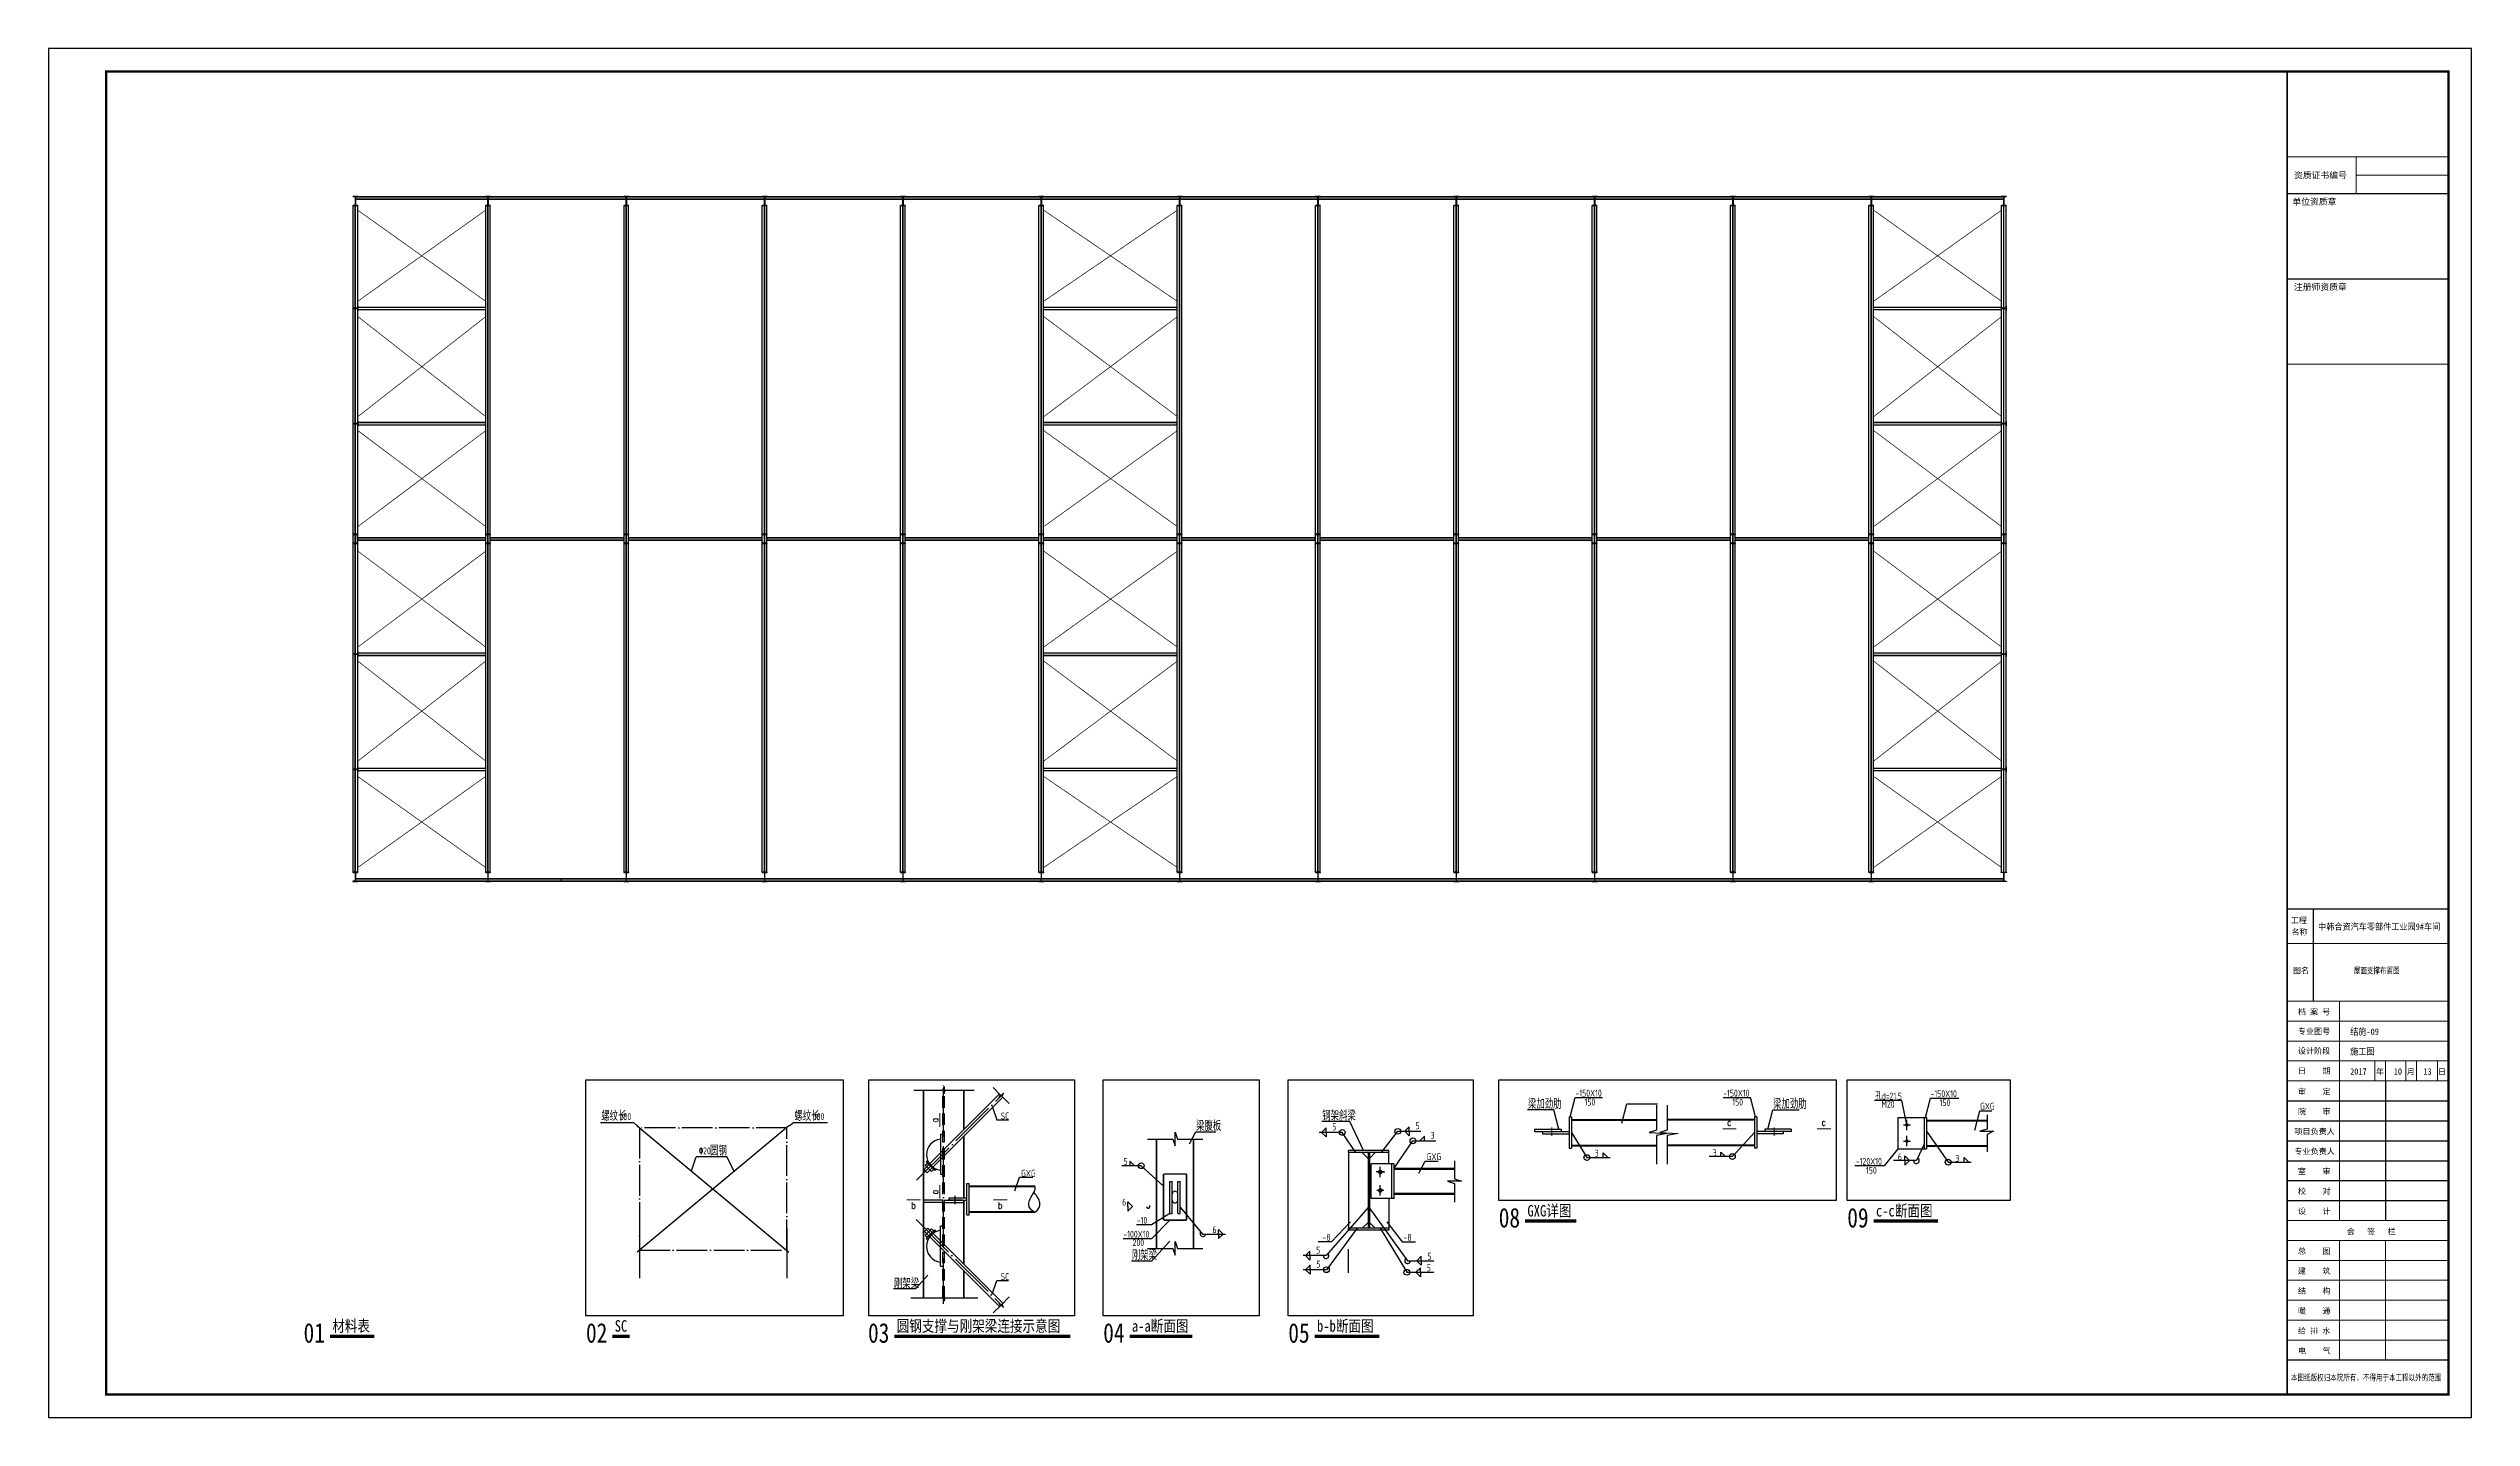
# Model space of a CAD drawing. Extents: x 3335981 to 3441081, y -1122115 to -866695.
# Drawn here: x 3335981 to 3441081, y -1003315 to -943915 of the extents above; entities that cross this region are included whole.
import ezdxf
from ezdxf.lldxf.tags import DXFTag

# ---------------------------------------------------------------- set-up
doc = ezdxf.new("R2010")
doc.units = 0
doc.header["$LTSCALE"] = 1000
doc.header["$MEASUREMENT"] = 0
for name, pattern in [('2', [3800, 3000, -300, 200, -300]), ('3', [500, 300, -200]), ('DASHED', [0.75, 0.5, -0.25]), ('DOTE', [2.42, 2, -0.2, 0.02, -0.2])]:
    doc.linetypes.add(name, pattern=pattern)
doc.layers.get('0').update_dxf_attribs({"color": 2})
for name, color, linetype in [('AXIS', 3, 'Continuous'), ('DIM_LEAD', 3, 'Continuous'), ('DIM_SYMB', 3, 'Continuous'), ('E_WINDOW', 4, 'Continuous'), ('PUB_DIM', 3, 'Continuous'), ('PUB_TEXT', 7, 'Continuous'), ('PUB_TITLE', 4, 'Continuous'), ('中文', 2, 'Continuous'), ('剖断线', 253, 'Continuous'), ('图名下划线', 7, 'Continuous'), ('尺寸线及数字', 253, 'Continuous'), ('层0', 7, 'Continuous'), ('层10', 253, 'Continuous'), ('层1003', 253, 'Continuous'), ('层1004', 253, 'Continuous'), ('层1005', 253, 'Continuous'), ('层1006', 253, 'Continuous'), ('层180', 2, 'Continuous'), ('折断线', 7, 'Continuous'), ('轴线__点划线', 253, '2'), ('钢筋标注', 253, 'Continuous'), ('附图框', 251, 'Continuous')]:
    doc.layers.add(name, color=color, linetype=linetype)
doc.layers.add('图签', color=130, linetype='Continuous', lineweight=20)
doc.styles.add('BIANHAO', font='SIMHEI.TTF', dxfattribs={"width": 0.8})
doc.styles.add('GBSTYLE', font='SIMPLEX.shx', dxfattribs={"width": 0.7, "bigfont": 'HZTXT.shx'})
doc.styles.add('TSSD', font='tssdeng.shx', dxfattribs={"width": 0.7, "height": 300, "bigfont": 'tssdchn.shx'})
doc.styles.add('TUMING', font='SimSun.ttf', dxfattribs={"width": 0.8, "height": 500})
doc.styles.add('图签字', font='SimSun.ttf', dxfattribs={"height": 250})
tags = doc.linetypes.add('DASH', pattern=[0.35, 0.25, -0.1]).pattern_tags.tags
tags[6:7] = [DXFTag(74, 4), DXFTag(75, 0), DXFTag(340, '0'), DXFTag(46, 1.0), DXFTag(50, 0.0), DXFTag(44, 0.0), DXFTag(45, 0.0)]
tags[4:5] = [DXFTag(74, 4), DXFTag(75, 0), DXFTag(340, '0'), DXFTag(46, 1.0), DXFTag(50, 0.0), DXFTag(44, 0.0), DXFTag(45, 0.0)]

msp = doc.modelspace()

# ---------------------------------------------------------------- texts
at = {"color": 1, "linetype": 'Continuous', "style": '图签字', "width": 0.75}
msp.add_text('屋面支撑布置图', height=270, dxfattribs=at).set_placement((3435974, -984055))
at = {"layer": 'DIM_SYMB', "color": 7, "style": 'TUMING', "width": 0.8}
for s, height, p in [('GXG详图', 499.7, (3400131, -994593)), ('c-c断面图', 499.7, (3415249, -994593)), ('材料表', 499.7, (3348290, -999590)), ('SC', 499.7, (3360542, -999590)), ('圆钢支撑与刚架梁连接示意图', 499.87, (3372775, -999591)), ('a-a断面图', 499.9, (3382976, -999591)), ('b-b断面图', 499.9, (3391004, -999591))]:
    msp.add_text(s, height=height, dxfattribs=at).set_placement(p)
at = {"layer": 'PUB_DIM', "color": 1, "linetype": 'ByBlock', "style": '图签字', "width": 0.9}
msp.add_text('结施-09', height=280, dxfattribs=at).set_placement((3435818, -986712))
at = {"layer": 'PUB_TEXT', "style": 'BIANHAO', "width": 0.8}
for s, height, p in [('08', 849.4, (3398887, -995070)), ('09', 849.4, (3414004, -995070)), ('01', 849.4, (3347046, -1000067)), ('02', 849.4, (3359297, -1000067)), ('03', 849.8, (3371530, -1000068)), ('04', 849.8, (3381731, -1000068)), ('05', 849.8, (3389759, -1000068))]:
    msp.add_text(s, height=height, dxfattribs=at).set_placement(p)

# ---------------------------------------------------------------- blocks, each defined once
blk = doc.blocks.new('tq')
at = {"color": 4}
for p, q in [((3435159, -1158678), (3435159, -1162678)), ((3438297, -1166138), (3438297, -1172193)), ((3434022, -1167003), (3441022, -1167003)), ((3434022, -1167868), (3441022, -1167868)), ((3434022, -1168733), (3441022, -1168733)), ((3434022, -1169598), (3441022, -1169598)), ((3434022, -1170463), (3441022, -1170463)), ((3434022, -1171328), (3441022, -1171328))]:
    blk.add_line(p, q, dxfattribs=at)
at = {"color": 4, "const_width": 50}
blk.add_lwpolyline([(3441022, -1131344), (3434022, -1131344)], dxfattribs=at)
at = {"layer": '图签', "color": 4}
for p, q in [((3437020, -1126044), (3437020, -1127644)), ((3441022, -1126844), (3437020, -1126844)), ((3434022, -1163543), (3441022, -1163543)), ((3441022, -1164408), (3434022, -1164408)), ((3434022, -1165273), (3441022, -1165273)), ((3435791, -1165273), (3440546, -1165273)), ((3436291, -1166138), (3436291, -1165273)), ((3437831, -1165273), (3437831, -1166138)), ((3438297, -1165273), (3438297, -1166138)), ((3439176, -1165273), (3439176, -1166138)), ((3439642, -1165273), (3439642, -1166138)), ((3440546, -1165273), (3440546, -1166138)), ((3440546, -1165273), (3440546, -1166138)), ((3436291, -1172193), (3436291, -1166138)), ((3440546, -1166138), (3437949, -1166138)), ((3438297, -1166138), (3438297, -1172193)), ((3434022, -1172193), (3441022, -1172193)), ((3437949, -1172193), (3435791, -1172193)), ((3434022, -1173058), (3441022, -1173058)), ((3434022, -1173923), (3441022, -1173923)), ((3436291, -1178248), (3436291, -1173058)), ((3436291, -1173058), (3437949, -1173058)), ((3438297, -1173058), (3438297, -1178248)), ((3438297, -1173058), (3438297, -1178248)), ((3434022, -1174788), (3441022, -1174788)), ((3434022, -1175653), (3441022, -1175653)), ((3434022, -1176518), (3441022, -1176518)), ((3434022, -1177383), (3441022, -1177383)), ((3437949, -1178248), (3436291, -1178248))]:
    blk.add_line(p, q, dxfattribs=at)
at = {"layer": '图签'}
blk.add_line((3436291, -1166138), (3436291, -1162678), dxfattribs=at)
at = {"layer": '图签', "color": 4, "const_width": 80}
blk.add_lwpolyline([(3434022, -1122343), (3441022, -1122343), (3441022, -1179743), (3434022, -1179743), (3434022, -1122343)], close=True, dxfattribs=at)
at = {"layer": '图签', "color": 4, "const_width": 50}
for points in [[(3441022, -1126044), (3434022, -1126044)], [(3441022, -1127644), (3434022, -1127644)], [(3441022, -1135044), (3434022, -1135044)], [(3441022, -1158678), (3434022, -1158678)], [(3441022, -1160178), (3434022, -1160178)], [(3441022, -1162678), (3434022, -1162678)], [(3441022, -1166138), (3434022, -1166138)], [(3434022, -1172193), (3441022, -1172193)], [(3434022, -1172193), (3441022, -1172193)], [(3434022, -1178248), (3441022, -1178248)]]:
    blk.add_lwpolyline(points, dxfattribs=at)
at = {"linetype": 'Continuous', "style": '图签字'}
for s, height, p in [('资质证书编号', 273.4, (3434320, -1126984)), ('单位资质章', 273.4, (3434252, -1128128)), ('注册师资质章', 273.4, (3434318, -1131828)), ('工程', 250, (3434182, -1159295)), ('名称', 250, (3434214, -1159801)), ('图名', 250, (3434276, -1161467)), ('档 案 号', 250, (3434491, -1163264)), ('专业图号', 250, (3434491, -1164112)), ('设计阶段', 250, (3434491, -1164963)), ('日    期', 250, (3434491, -1165828)), ('审    定', 250, (3434491, -1166724)), ('年', 250, (3437877, -1165859)), ('月', 250, (3439217, -1165859)), ('日', 250, (3440567, -1165859)), ('院    审', 250, (3434491, -1167589)), ('项目负责人', 250, (3434340, -1168454)), ('专业负责人', 250, (3434340, -1169319)), ('校    对', 250, (3434491, -1171049)), ('室    审', 250, (3434491, -1170184)), ('设    计', 250, (3434491, -1171914)), ('会   签   栏', 250, (3436609, -1172795)), ('总    图', 250, (3434491, -1173644)), ('建    筑', 250, (3434491, -1174509)), ('结    构', 250, (3434491, -1175374)), ('暖    通', 250, (3434491, -1176239)), ('给 排 水', 250, (3434491, -1177104)), ('电    气', 250, (3434493, -1177969))]:
    blk.add_text(s, height=height, dxfattribs=at).set_placement(p)
at = {"color": 1, "linetype": 'Continuous', "style": '图签字', "width": 0.75}
blk.add_text('本图纸版权归本院所有，不得用于本工程以外的范围', height=270, dxfattribs=at).set_placement((3434190, -1179142))
at = {"layer": 'PUB_DIM', "color": 3, "linetype": 'ByBlock', "style": '图签字', "width": 0.9}
for s, p in [('中韩合资汽车零部件工业园9#车间', (3435366, -1159584)), ('施工图', (3436756, -1164998))]:
    blk.add_text(s, height=280, dxfattribs=at).set_placement(p)
at = {"layer": 'PUB_DIM', "color": 1, "linetype": 'ByBlock', "style": '图签字', "width": 0.9}
for s, p in [('2017', (3436756, -1165871)), ('10', (3438648, -1165871)), ('13', (3439932, -1165871))]:
    blk.add_text(s, height=280, dxfattribs=at).set_placement(p)
blk = doc.blocks.new('SC节点1')
for p, q in [((1237, 8612), (1438, 8018)), ((1438, 8018), (1942, 8018)), ((2211, 4935), (2412, 5530)), ((2412, 5530), (2989, 5530)), ((-1556, 1278), (-2089, 683)), ((-2089, 683), (-3045, 683)), ((1237, 452), (1438, 1046)), ((1438, 1046), (1935, 1046))]:
    blk.add_line(p, q)
at = {"layer": '剖断线', "const_width": 45}
for points in [[(-1034, 8314), (-1034, 7714)], [(-1034, 8314), (-1034, 7714)], [(-2474, 4555), (-1874, 4555)], [(-2474, 4555), (-1874, 4555)], [(-1034, 5194), (-1034, 4594)], [(-1034, 5194), (-1034, 4594)], [(1287, 4555), (1887, 4555)], [(1287, 4555), (1887, 4555)]]:
    blk.add_lwpolyline(points, dxfattribs=at)
at = {"layer": '图名下划线', "const_width": 70}
for points in [[(-1750, 4435), (-1750, 9314)], [(-1750, 4435), (-1750, 9314)], [(0, 7591), (0, 9314)], [(0, 7591), (0, 9314)], [(0, 4635), (0, 7308)], [(0, 4635), (0, 7308)], [(-1750, 297), (-1750, 4535)], [(-1750, 297), (-1750, 4535)], [(0, 1761), (0, 4535)], [(0, 1761), (0, 4535)], [(0, 297), (0, 1478)], [(0, 297), (0, 1478)]]:
    blk.add_lwpolyline(points, dxfattribs=at)
at = {"layer": '尺寸线及数字'}
blk.add_line((-56, 4535), (-614, 4535), dxfattribs=at)
blk.add_line((-56, 4535), (-614, 4535), dxfattribs=at)
at = {"layer": '层0', "color": 7}
for p, q in [((-1016, 7394), (-1016, 5659)), ((-1016, 7394), (-1016, 5659)), ((-1016, 7394), (-915, 7393)), ((-1016, 7394), (-1016, 5659)), ((-1016, 7394), (-1016, 5659)), ((-1016, 7394), (-915, 7393)), ((-1725, 5866), (-1602, 5989)), ((-1725, 5866), (-1602, 5989)), ((-1584, 5724), (-1725, 5866)), ((-1584, 5724), (-1725, 5866)), ((-1669, 6056), (-1580, 6146)), ((-1669, 6056), (-1580, 6146)), ((-1394, 5781), (-1669, 6056)), ((-1394, 5781), (-1669, 6056)), ((-1594, 6233), (-1630, 6197)), ((-1594, 6233), (-1630, 6197)), ((-1256, 5817), (-1630, 6197)), ((-1256, 5817), (-1630, 6197)), ((-1223, 5849), (-1594, 6233)), ((-1223, 5849), (-1594, 6233)), ((-1584, 5724), (-1461, 5848)), ((-1584, 5724), (-1461, 5848)), ((-1394, 5781), (-1307, 5868)), ((-1394, 5781), (-1307, 5868)), ((-1256, 5817), (-1223, 5849)), ((-1256, 5817), (-1223, 5849)), ((-1016, 5659), (-915, 5659)), ((-1016, 5659), (-915, 5659)), ((131, 5265), (231, 5265)), ((131, 3905), (131, 5265)), ((131, 5265), (231, 5265)), ((131, 3905), (131, 5265)), ((231, 3905), (231, 5265)), ((231, 3905), (231, 5265)), ((-915, 4535), (-1750, 4535)), ((-915, 4535), (-1750, 4535)), ((-915, 4435), (-1750, 4435)), ((-915, 4435), (-1750, 4435)), ((-915, 4435), (-1584, 4435)), ((-915, 4435), (-1584, 4435)), ((-915, 4435), (-915, 4535)), ((-915, 4435), (-915, 4535)), ((-835, 4535), (131, 4535)), ((-835, 4535), (131, 4535)), ((-835, 4435), (0, 4435)), ((-835, 4435), (0, 4435)), ((-627, 4535), (-627, 4635)), ((-627, 4635), (131, 4635)), ((-627, 4535), (-627, 4635)), ((-627, 4635), (131, 4635)), ((231, 5155), (3088, 5155)), ((231, 5155), (3088, 5155)), ((-1699, 3177), (-1558, 3319)), ((-1699, 3177), (-1558, 3319)), ((-1699, 3177), (-1602, 3080)), ((-1699, 3177), (-1602, 3080)), ((-1394, 3288), (-1669, 3013)), ((-1394, 3288), (-1669, 3013)), ((-1256, 3253), (-1630, 2873)), ((-1256, 3253), (-1630, 2873)), ((-1256, 3253), (-1630, 2873)), ((-1256, 3253), (-1630, 2873)), ((-1223, 3220), (-1594, 2836)), ((-1223, 3220), (-1594, 2836)), ((-1558, 3319), (-1461, 3222)), ((-1558, 3319), (-1461, 3222)), ((-1394, 3288), (-1307, 3201)), ((-1394, 3288), (-1307, 3201)), ((-1256, 3253), (-1223, 3220)), ((-1256, 3253), (-1223, 3220)), ((-1016, 1676), (-1016, 3427)), ((-1016, 3427), (-915, 3427)), ((-1016, 1676), (-1016, 3427)), ((-1016, 3427), (-915, 3427)), ((131, 3905), (231, 3905)), ((131, 3905), (231, 3905)), ((231, 4015), (3088, 4015)), ((231, 4015), (3088, 4015)), ((-1669, 3013), (-1580, 2923)), ((-1669, 3013), (-1580, 2923)), ((-1594, 2836), (-1630, 2873)), ((-1594, 2836), (-1630, 2873)), ((-835, 2596), (1696, 65)), ((-835, 2596), (1696, 65)), ((-835, 2313), (1554, -76)), ((-835, 2313), (1554, -76)), ((-1016, 1676), (-915, 1676)), ((-1016, 1676), (-915, 1676))]:
    blk.add_line(p, q, dxfattribs=at)
at = {"layer": '层0', "color": 7, "const_width": 45}
blk.add_lwpolyline([(-381, 4355), (-381, 4725)], dxfattribs=at)
blk.add_lwpolyline([(-381, 4355), (-381, 4725)], dxfattribs=at)
at = {"layer": '层0', "color": 7}
blk.add_lwpolyline([(3088, 4015), (3027, 4045), (2974, 4078), (2928, 4115), (2890, 4155), (2861, 4198), (2839, 4244), (2825, 4294), (2819, 4346), (2821, 4402), (2831, 4461), (2849, 4523), (2874, 4589), (2908, 4657), (2949, 4729), (2999, 4804), (3045, 4863), (3077, 4936), (3095, 5022), (3099, 5090), (3088, 5155)], dxfattribs=at)
blk.add_lwpolyline([(3088, 4015), (3027, 4045), (2974, 4078), (2928, 4115), (2890, 4155), (2861, 4198), (2839, 4244), (2825, 4294), (2819, 4346), (2821, 4402), (2831, 4461), (2849, 4523), (2874, 4589), (2908, 4657), (2949, 4729), (2999, 4804), (3045, 4863), (3077, 4936), (3095, 5022), (3099, 5090), (3088, 5155)], dxfattribs=at)
at = {"layer": '层0'}
for centre, radius, start, end in [((-943, 6511), 673, 96.26526, 263.74186), ((-943, 6511), 673, 96.26532, 263.7418), ((-915, 2534), 700, 98.27631, 261.71854), ((-915, 2534), 700, 98.28125, 261.71876)]:
    blk.add_arc(centre, radius, start, end, dxfattribs=at)
at = {"layer": '层1003'}
for p, q in [((-835, 6756), (1553, 9144)), ((-835, 6756), (1553, 9144)), ((-835, 6473), (1694, 9002)), ((-835, 6473), (1694, 9002))]:
    blk.add_line(p, q, dxfattribs=at)
at = {"layer": '层1004', "linetype": 'DASHED'}
for p, q in [((-915, 297), (-915, 9314)), ((-835, 297), (-835, 9314))]:
    blk.add_line(p, q, dxfattribs=at)
at = {"layer": '层1004', "color": 7}
for p, q in [((-1602, 5989), (-835, 6756)), ((-1602, 5989), (-835, 6756)), ((-1461, 5848), (-835, 6473)), ((-1461, 5848), (-835, 6473)), ((3045, 4863), (3045, 4863)), ((3045, 4863), (3045, 4863)), ((-1461, 3222), (-835, 2596)), ((-1461, 3222), (-835, 2596)), ((-1602, 3080), (-815, 2293)), ((-1602, 3080), (-815, 2293))]:
    blk.add_line(p, q, dxfattribs=at)
at = {"layer": '层1004', "linetype": 'DASH'}
for p, q in [((231, 5125), (3088, 5125)), ((231, 4045), (3033, 4045))]:
    blk.add_line(p, q, dxfattribs=at)
at = {"layer": '层1004', "color": 7}
blk.add_lwpolyline([(3088, 4015), (3136, 4052), (3177, 4091), (3213, 4131), (3242, 4172), (3266, 4213), (3284, 4256), (3296, 4300), (3303, 4344), (3304, 4390), (3298, 4437), (3287, 4484), (3270, 4533), (3248, 4582), (3219, 4633), (3185, 4684), (3149, 4734), (3118, 4762), (3090, 4801), (3066, 4835), (3045, 4863), (3045, 4863)], dxfattribs=at)
blk.add_lwpolyline([(3088, 4015), (3136, 4052), (3177, 4091), (3213, 4131), (3242, 4172), (3266, 4213), (3284, 4256), (3296, 4300), (3303, 4344), (3304, 4390), (3298, 4437), (3287, 4484), (3270, 4533), (3248, 4582), (3219, 4633), (3185, 4684), (3149, 4734), (3118, 4762), (3090, 4801), (3066, 4835), (3045, 4863), (3045, 4863)], dxfattribs=at)
at = {"layer": '折断线'}
for points in [[(-2168, 9314), (-907, 9314), (-857, 9464), (-857, 9164), (-807, 9314), (454, 9314)], [(-2168, 9314), (-907, 9314), (-857, 9464), (-857, 9164), (-807, 9314), (454, 9314)], [(1274, 9423), (1585, 9111), (1514, 8970), (1726, 9182), (1656, 9041), (1967, 8730)], [(1274, 9423), (1585, 9111), (1514, 8970), (1726, 9182), (1656, 9041), (1967, 8730)], [(-2298, 297), (-906, 297), (-856, 447), (-856, 147), (-806, 297), (608, 297)], [(-2298, 297), (-906, 297), (-856, 447), (-856, 147), (-806, 297), (608, 297)], [(1276, -355), (1587, -44), (1516, 97), (1728, -115), (1658, 27), (1969, 338)], [(1276, -355), (1587, -44), (1516, 97), (1728, -115), (1658, 27), (1969, 338)]]:
    blk.add_lwpolyline(points, dxfattribs=at)
at = {"layer": '轴线__点划线', "color": 94, "linetype": 'DOTE'}
for p, q in [((-875, 32), (-875, 9616)), ((-2052, 5397), (1720, 9170)), ((-2072, 3692), (1722, -103))]:
    blk.add_line(p, q, dxfattribs=at)
at = {"ltscale": 50, "style": 'GBSTYLE', "width": 0.8}
for p in [(-1108, 7908, 0), (-1108, 4788, 0)]:
    blk.add_text('a', height=300, rotation=90, dxfattribs=at).set_placement(p)
for p in [(-2279, 4155, 0), (1482, 4155, 0)]:
    blk.add_text('b', height=300, dxfattribs=at).set_placement(p)
at = {"layer": '钢筋标注', "style": 'TSSD', "width": 0.7}
for s, height, p in [('SC', 300, (1602, 8039, 0)), ('GXG', 300, (2486, 5551, 0)), ('刚架梁', 400, (-3028, 705, 0)), ('SC', 300, (1602, 1068, 0))]:
    blk.add_text(s, height=height, dxfattribs=at).set_placement(p)
blk = doc.blocks.new('SC节点2')
for p, q in [((-4455, 2356), (-5599, 2356)), ((-4237, 1515), (-4455, 2356)), ((-3738, 2045), (-3520, 2886)), ((-3520, 2886), (-2335, 2886)), ((-1500, 1774), (-1283, 2615)), ((-1283, 2615), (44, 2615)), ((2887, 2886), (4072, 2886)), ((4289, 2045), (4072, 2886)), ((4832, 1515), (5049, 2356)), ((5049, 2356), (6194, 2356)), ((-5289, 1515), (-5289, 1415))]:
    blk.add_line(p, q)
at = {"layer": '剖断线', "const_width": 45}
for points in [[(3471, 1532), (2871, 1532)], [(7564, 1532), (6964, 1532)]]:
    blk.add_lwpolyline(points, dxfattribs=at)
at = {"layer": '层0', "color": 7}
for p, q in [((-5289, 1515), (-4139, 1515)), ((-5289, 1415), (-3789, 1415)), ((-4939, 1415), (-4939, 1315)), ((-4939, 1315), (-3789, 1315)), ((-4139, 1515), (-4139, 1415)), ((-3789, 2045), (-3689, 2045)), ((-3789, 2045), (-3789, 685)), ((-3689, 2045), (-3689, 685)), ((-3689, 1935), (0, 1935)), ((4249, 1935), (469, 1935)), ((4349, 2045), (4249, 2045)), ((4249, 2045), (4249, 685)), ((4349, 2045), (4349, 685)), ((5849, 1415), (4349, 1415)), ((5499, 1315), (4349, 1315)), ((5849, 1515), (4699, 1515)), ((4699, 1515), (4699, 1415)), ((5499, 1415), (5499, 1315)), ((5849, 1515), (5849, 1415)), ((-3789, 685), (-3689, 685)), ((-3689, 795), (0, 795)), ((4249, 795), (469, 795)), ((4349, 685), (4249, 685))]:
    blk.add_line(p, q, dxfattribs=at)
at = {"layer": '层0', "color": 7, "const_width": 45}
for points in [[(-4539, 1595), (-4539, 1225)], [(5099, 1595), (5099, 1225)]]:
    blk.add_lwpolyline(points, dxfattribs=at)
at = {"layer": '层1003'}
for p, q in [((-3689, 1365), (-3015, 283)), ((4249, 1365), (3291, 325)), ((-3015, 283), (-2014, 283)), ((-2315, 283), (-2315, 483)), ((-2315, 483), (-2115, 283)), ((3291, 325), (2291, 325)), ((2791, 325), (2791, 525)), ((2991, 325), (2791, 525))]:
    blk.add_line(p, q, dxfattribs=at)
for centre in [(-3015, 283), (3291, 325)]:
    blk.add_circle(centre, 125, dxfattribs=at)
for points in [[(-3689, 1365), (-3649, 1273), (-3623, 1288)], [(4249, 1365), (4170, 1302), (4192, 1282)]]:
    blk.add_solid(points, dxfattribs=at)
at = {"layer": '层1004', "linetype": 'DASH', "ltscale": 2}
for p, q in [((-3689, 1905), (0, 1905)), ((4249, 1905), (469, 1905)), ((-3689, 825), (0, 825)), ((4249, 825), (469, 825))]:
    blk.add_line(p, q, dxfattribs=at)
at = {"layer": '层1004'}
for points, const_width in [([(-3738, 2045, 1), (-3739, 2045, 1), (-3738, 2045, 1)], 1.02), ([(4249, 1935, 1), (4249, 1935, 1), (4249, 1935, 1)], 0.0208), ([(4299, 2045, 1), (4298, 2045, 1), (4299, 2045, 1)], 0.896)]:
    blk.add_lwpolyline(points, format="xyb", dxfattribs=dict(at, const_width=const_width))
blk.add_lwpolyline([(-3689, 1935, 1), (-3689, 1935, 1), (-3689, 1935, 1)], format="xyb", dxfattribs=at)
at = {"layer": '折断线'}
for points in [[(0, 2560), (0, 1470), (-321, 1376), (469, 1329), (0, 1238), (0, 0)], [(466, 2560), (466, 1470), (146, 1376), (936, 1329), (466, 1238), (466, 0)]]:
    blk.add_lwpolyline(points, dxfattribs=at)
at = {"ltscale": 50, "style": 'GBSTYLE', "width": 0.8}
for p in [(3071, 1657, 0), (7164, 1657, 0)]:
    blk.add_text('c', height=300, dxfattribs=at).set_placement(p)
at = {"layer": '钢筋标注', "style": 'TSSD', "width": 0.7}
for s, height, p in [('-150X10', 300, (-3510, 2928)), ('-150X10', 300, (2897, 2928)), ('梁加劲肋', 400, (-5572, 2398)), ('150', 300, (-3118, 2541)), ('150', 300, (3289, 2541)), ('梁加劲肋', 400, (5059, 2398)), ('3', 300, (-2677, 325)), ('3', 300, (2439, 342))]:
    blk.add_text(s, height=height, dxfattribs=at).set_placement(p)
blk = doc.blocks.new('SC节点3')
for p, q in [((-374, 2419), (-592, 3479)), ((426, 2743), (643, 3584)), ((643, 3584), (1881, 3584)), ((2571, 2197), (2788, 3038)), ((2788, 3038), (3301, 3038)), ((-776, 1383), (-1365, 647)), ((-1365, 647), (-2629, 647))]:
    blk.add_line(p, q)
at = {"layer": '层0', "color": 7}
for p, q in [((-776, 2743), (-776, 1383)), ((-775, 2744), (374, 2744)), ((374, 2744), (474, 2744)), ((374, 2744), (374, 1384)), ((474, 2744), (474, 1384)), ((474, 2634), (3106, 2634)), ((-775, 1384), (374, 1384)), ((374, 1384), (474, 1384)), ((474, 1494), (3106, 1494))]:
    blk.add_line(p, q, dxfattribs=at)
at = {"layer": '层10'}
for p, q in [((-524, 2419), (-224, 2419)), ((-449, 2419), (-299, 2419)), ((-374, 2194), (-374, 2644)), ((-374, 2307), (-374, 2532)), ((-524, 1719), (-224, 1719)), ((-449, 1719), (-299, 1719)), ((-374, 1494), (-374, 1944)), ((-374, 1607), (-374, 1832))]:
    blk.add_line(p, q, dxfattribs=at)
at = {"layer": '层10', "const_width": 75}
for points in [[(-337, 2419, 1), (-412, 2419, 1), (-337, 2419, 1)], [(-337, 1719, 1), (-412, 1719, 1), (-337, 1719, 1)]]:
    blk.add_lwpolyline(points, format="xyb", dxfattribs=at)
at = {"layer": '层1003'}
for p, q in [((474, 2150), (1409, 805)), ((-464, 874), (-464, 1074)), ((-264, 874), (-464, 1074)), ((374, 1594), (36, 874)), ((36, 874), (-964, 874)), ((-464, 874), (-464, 674)), ((-264, 874), (-464, 674)), ((1409, 805), (2409, 805)), ((2109, 805), (2109, 1005)), ((2109, 1005), (2309, 805))]:
    blk.add_line(p, q, dxfattribs=at)
blk.add_circle((1409, 805), 125, dxfattribs=at)
blk.add_arc((36, 874), 125, 179.47659, 54.72286, dxfattribs=at)
for points in [[(474, 2150), (519, 2059), (544, 2076)], [(374, 1594), (321, 1521), (345, 1503)]]:
    blk.add_solid(points, dxfattribs=at)
at = {"layer": '层1004', "linetype": 'DASH', "ltscale": 2}
for p, q in [((474, 2604), (3106, 2604)), ((474, 1524), (3106, 1524))]:
    blk.add_line(p, q, dxfattribs=at)
at = {"layer": '层1004'}
for points, const_width in [([(424, 2656, 1), (423, 2656, 1), (424, 2656, 1)], 1), ([(-595, 1572, 1), (-596, 1572, 1), (-595, 1572, 1)], 0.896)]:
    blk.add_lwpolyline(points, format="xyb", dxfattribs=dict(at, const_width=const_width))
blk.add_lwpolyline([(474, 2634, 1), (474, 2634, 1), (474, 2634, 1)], format="xyb", dxfattribs=at)
at = {"layer": '层1005', "const_width": 0.0417}
blk.add_lwpolyline([(-374, 2419, 1), (-374, 2419, 1), (-374, 2419, 1)], format="xyb", dxfattribs=at)
at = {"layer": '折断线'}
blk.add_lwpolyline([(3106, 2856), (3106, 2245), (2785, 2151), (3379, 2152), (3106, 2013), (3106, 1250)], dxfattribs=at)
at = {"layer": '钢筋标注'}
blk.add_line((-592, 3479), (-1785, 3479), dxfattribs=at)
at = {"layer": '钢筋标注', "style": 'TSSD', "width": 0.7}
for s, p in [('孔d=21.5', (-1744, 3521)), ('M20', (-1481, 3169)), ('-150X10', (653, 3626)), ('150', (1045, 3239)), ('GXG', (2798, 3080)), ('6', (-767, 892)), ('3', (1724, 823)), ('-120X10', (-2588, 689)), ('150', (-2148, 301))]:
    blk.add_text(s, height=300, dxfattribs=at).set_placement(p)
blk = doc.blocks.new('SC节点4')
for p, q in [((629, 4839), (901, 5359)), ((901, 5359), (1769, 5359)), ((-1965, 4084), (-1965, 3884)), ((-1016, 1326), (-1674, 1326)), ((-230, 1815), (-1016, 1326)), ((-230, 1525), (-1016, 720)), ((-1016, 720), (-2257, 720)), ((-230, 606), (-1016, -254)), ((-1016, -254), (-1893, -254))]:
    blk.add_line(p, q)
blk.add_arc((-1164, 2117), 77.6, 180, 28.53094)
at = {"layer": 'DIM_LEAD'}
for p, q in [((220, 2086), (1193, 922)), ((1193, 922), (2195, 922))]:
    blk.add_line(p, q, dxfattribs=at)
blk.add_lwpolyline([(220, 2086, 0, 26.7, 0), (284, 2009, 0, 0, 0)], format="xyseb", dxfattribs=at)
at = {"layer": '图名下划线', "const_width": 70}
for points in [[(-800, 300), (-800, 5043)], [(-800, 300), (-800, 5043)], [(800, 5043), (800, 300)], [(800, 5043), (800, 300)], [(-500, 1525), (-500, 3525)], [(-500, 3525), (500, 3525)], [(-500, 1525), (-500, 3525)], [(-500, 3525), (500, 3525)], [(500, 3525), (500, 1525)], [(500, 3525), (500, 1525)], [(500, 1525), (-500, 1525)], [(500, 1525), (-500, 1525)]]:
    blk.add_lwpolyline(points, dxfattribs=at)
at = {"layer": '层1003'}
for p, q in [((-1465, 3884), (-2306, 3884)), ((-1465, 3884), (-2306, 3884)), ((-1765, 3884), (-1965, 4084)), ((-1765, 3884), (-1965, 4084)), ((-500, 2992), (-1465, 3884)), ((-500, 2992), (-1465, 3884)), ((-2051, 2117), (-2051, 2317)), ((-1851, 2117), (-2051, 2317)), ((-2051, 2117), (-2051, 2317)), ((-1851, 2117), (-2051, 2317)), ((-2051, 2117), (-2051, 1917)), ((-1851, 2117), (-2051, 1917)), ((-2051, 2117), (-2051, 1917)), ((-1851, 2117), (-2051, 1917)), ((1888, 922), (1888, 1122)), ((1888, 1122), (2088, 922)), ((1888, 922), (1888, 1122)), ((1888, 1122), (2088, 922)), ((1888, 922), (1888, 722)), ((1888, 722), (2088, 922)), ((1888, 922), (1888, 722)), ((1888, 722), (2088, 922))]:
    blk.add_line(p, q, dxfattribs=at)
blk.add_circle((-1465, 3884), 125, dxfattribs=at)
blk.add_circle((-1465, 3884), 125, dxfattribs=at)
blk.add_arc((1213, 939), 125, 141.0868, 352.17431, dxfattribs=at)
at = {"layer": '层1004'}
for p, q in [((-230, 1815), (-230, 3205)), ((-230, 3205), (-130, 3205)), ((-230, 1815), (-230, 3205)), ((-230, 3205), (-130, 3205)), ((-130, 1815), (-130, 3205)), ((-130, 1815), (-130, 3205)), ((120, 1815), (120, 3205)), ((120, 3205), (220, 3205)), ((120, 1815), (120, 3205)), ((120, 3205), (220, 3205)), ((220, 1815), (220, 3205)), ((220, 1815), (220, 3205)), ((-230, 1815), (-130, 1815)), ((-230, 1815), (-130, 1815)), ((120, 1815), (220, 1815)), ((120, 1815), (220, 1815))]:
    blk.add_line(p, q, dxfattribs=at)
for centre, start, end in [((-5, 2650), 357.69138, 182.30864), ((-5, 2650), 357.68793, 182.31206), ((-5, 2400), 177.71296, 2.27638), ((-5, 2400), 177.71981, 2.27661)]:
    blk.add_arc(centre, 125, start, end, dxfattribs=at)
at = {"layer": '折断线'}
for points in [[(-1200, 5043), (-100, 5043), (0, 4743), (0, 5343), (100, 5043), (1200, 5043)], [(-1200, 5043), (-100, 5043), (0, 4743), (0, 5343), (100, 5043), (1200, 5043)], [(-1200, 300), (-100, 300), (0, 0), (0, 600), (100, 300), (1200, 300)], [(-1200, 300), (-100, 300), (0, 0), (0, 600), (100, 300), (1200, 300)]]:
    blk.add_lwpolyline(points, dxfattribs=at)
at = {"layer": '钢筋标注', "style": 'TSSD', "width": 0.7}
for s, height, p in [('梁腹板', 400, (911, 5401)), ('5', 300, (-2233, 3922)), ('6', 300, (-2294, 2156)), ('-100X10', 300, (-2240, 762)), ('-10', 300, (-1656, 1368)), ('6', 300, (1623, 961)), ('刚架梁', 400, (-1876, -212)), ('200', 300, (-1839, 399))]:
    blk.add_text(s, height=height, dxfattribs=at).set_placement(p)
blk = doc.blocks.new('SC节点5')
for p, q in [((-825, 6462), (-2034, 6462)), ((-231, 5205), (-825, 6462)), ((2176, 4227), (2449, 4747)), ((2449, 4747), (3006, 4747)), ((-792, 2116), (-1620, 1245)), ((787, 2116), (1447, 1245)), ((-1620, 1245), (-2197, 1245)), ((1447, 1245), (2023, 1245))]:
    blk.add_line(p, q)
at = {"linetype": 'ByBlock', "ltscale": 0.01}
for p, q in [((-870, 5115), (-870, 5205)), ((870, 5115), (870, 5205))]:
    blk.add_line(p, q, dxfattribs=at)
at = {"layer": '中文'}
for p, q in [((870, 5205), (-870, 5205)), ((870, 5205), (-870, 5205)), ((870, 5115), (-870, 5115)), ((-870, 5115), (-870, 1835)), ((870, 5115), (-870, 5115)), ((-30, 4865), (-280, 5115)), ((-30, 4865), (-280, 5115)), ((-30, 5115), (-30, 1835)), ((-30, 5115), (-30, 1835)), ((30, 5115), (30, 1835)), ((280, 5115), (30, 4865)), ((30, 5115), (30, 1835)), ((280, 5115), (30, 4865)), ((870, 4625), (870, 5115)), ((1099, 4445), (3719, 4445)), ((1099, 4445), (3719, 4445)), ((1099, 3305), (3719, 3305)), ((1099, 3305), (3719, 3305)), ((870, 3125), (870, 1835)), ((870, 3125), (870, 1835)), ((-870, 1745), (-870, 1835)), ((870, 1835), (-870, 1835)), ((-870, 1745), (-870, 1835)), ((870, 1835), (-870, 1835)), ((870, 1745), (-870, 1745)), ((870, 1745), (-870, 1745)), ((-30, 2085), (-280, 1835)), ((-30, 2085), (-280, 1835)), ((30, 2085), (280, 1835)), ((30, 2085), (280, 1835)), ((870, 1835), (870, 1745)), ((870, 1835), (870, 1745))]:
    blk.add_line(p, q, dxfattribs=at)
at = {"layer": '尺寸线及数字'}
blk.add_line((-870, -100), (-870, 923), dxfattribs=at)
blk.add_line((-870, -100), (-870, 923), dxfattribs=at)
at = {"layer": '层10'}
for p, q in [((99, 3125), (99, 4625)), ((1099, 4625), (99, 4625)), ((99, 3125), (99, 4625)), ((1099, 4625), (99, 4625)), ((649, 4275), (349, 4275)), ((649, 4275), (349, 4275)), ((499, 4050), (499, 4500)), ((499, 4050), (499, 4500)), ((999, 3125), (999, 4625)), ((999, 3125), (999, 4625)), ((1099, 3125), (1099, 4625)), ((1099, 3125), (1099, 4625)), ((649, 3475), (349, 3475)), ((649, 3475), (349, 3475)), ((499, 3250), (499, 3700)), ((499, 3250), (499, 3700)), ((1099, 3125), (99, 3125)), ((1099, 3125), (99, 3125))]:
    blk.add_line(p, q, dxfattribs=at)
at = {"layer": '层10', "color": 7}
for p, q in [((499, 4275), (321, 4275)), ((499, 4275), (321, 4275)), ((499, 4075), (499, 4475)), ((499, 4075), (499, 4475)), ((499, 4275), (703, 4275)), ((499, 4275), (703, 4275))]:
    blk.add_line(p, q, dxfattribs=at)
at = {"layer": '层10', "const_width": 100}
for points in [[(549, 4275, 1), (449, 4275, 1), (549, 4275, 1)], [(549, 4275, 1), (449, 4275, 1), (549, 4275, 1)], [(549, 3475, 1), (449, 3475, 1), (549, 3475, 1)], [(549, 3475, 1), (449, 3475, 1), (549, 3475, 1)]]:
    blk.add_lwpolyline(points, format="xyb", dxfattribs=at)
at = {"layer": '层1003'}
for p, q in [((-1149, 5992), (-2149, 5992)), ((-1149, 5992), (-2149, 5992)), ((-1849, 6192), (-2049, 5992)), ((-1849, 6192), (-2049, 5992)), ((-1849, 5792), (-2049, 5992)), ((-1849, 5792), (-2049, 5992)), ((-1849, 5992), (-1849, 6192)), ((-1849, 5992), (-1849, 6192)), ((-1849, 5992), (-1849, 5792)), ((-1849, 5992), (-1849, 5792)), ((-564, 5115), (-1149, 5992)), ((-564, 5115), (-1149, 5992)), ((550, 5115), (1261, 6038)), ((550, 5115), (1261, 6038)), ((1099, 4445), (1916, 5625)), ((1099, 4445), (1916, 5625)), ((1261, 6038), (2262, 6038)), ((1261, 6038), (2262, 6038)), ((1561, 6038), (1761, 6238)), ((1561, 6038), (1761, 6238)), ((1561, 6038), (1761, 5838)), ((1561, 6038), (1761, 5838)), ((1761, 6038), (1761, 6238)), ((1761, 6038), (1761, 6238)), ((1761, 6038), (1761, 5838)), ((1761, 6038), (1761, 5838)), ((1916, 5625), (2916, 5625)), ((1916, 5625), (2916, 5625)), ((2216, 5625), (2416, 5825)), ((2216, 5625), (2416, 5825)), ((2416, 5625), (2416, 5825)), ((2416, 5625), (2416, 5825)), ((-30, 2733), (-1849, 644)), ((-30, 2733), (-1849, 644)), ((30, 2698), (1686, 426)), ((30, 2698), (1686, 426)), ((-506, 1835), (-1838, 36)), ((-506, 1835), (-1838, 35)), ((492, 1835), (1652, -79)), ((492, 1835), (1652, -79)), ((-1849, 644), (-2849, 644)), ((-1849, 644), (-2849, 644)), ((-1838, 36), (-2838, 36)), ((-1838, 35), (-2838, 35)), ((-2549, 844), (-2749, 644)), ((-2549, 844), (-2749, 644)), ((-2549, 444), (-2749, 644)), ((-2549, 444), (-2749, 644)), ((-2538, 236), (-2738, 36)), ((-2538, 236), (-2738, 35)), ((-2538, -164), (-2738, 36)), ((-2538, -165), (-2738, 35)), ((-2549, 644), (-2549, 844)), ((-2549, 644), (-2549, 844)), ((-2549, 644), (-2549, 444)), ((-2549, 644), (-2549, 444)), ((-2538, 36), (-2538, 236)), ((-2538, 35), (-2538, 236)), ((-2538, 36), (-2538, -164)), ((-2538, 35), (-2538, -165)), ((1686, 426), (2821, 426)), ((1686, 426), (2821, 426)), ((2045, -79), (2245, 121)), ((2045, -79), (2245, 121)), ((2080, 426), (2280, 626)), ((2080, 426), (2280, 626)), ((2080, 426), (2280, 226)), ((2080, 426), (2280, 226)), ((2245, -79), (2245, 121)), ((2245, -79), (2245, 121)), ((2280, 426), (2280, 626)), ((2280, 426), (2280, 626)), ((2280, 426), (2280, 226)), ((2280, 426), (2280, 226)), ((1652, -79), (2652, -79)), ((1652, -79), (2825, -79)), ((2045, -79), (2245, -279)), ((2045, -79), (2245, -279)), ((2245, -79), (2245, -279)), ((2245, -79), (2245, -279))]:
    blk.add_line(p, q, dxfattribs=at)
for centre in [(-1149, 5992), (-1149, 5992), (1261, 6038), (1261, 6038), (1916, 5625), (1916, 5625), (-1838, 36), (-1838, 35), (1652, -79), (1652, -79)]:
    blk.add_circle(centre, 125, dxfattribs=at)
for centre, start, end in [((-1849, 644), 179.90907, 48.96071), ((-1849, 644), 179.90132, 48.99193), ((1686, 426), 126.17236, 0), ((1686, 426), 126.175, 0)]:
    blk.add_arc(centre, 125, start, end, dxfattribs=at)
for points in [[(-564, 5115), (-632, 5190), (-607, 5207)], [(-564, 5115), (-632, 5190), (-607, 5207)], [(550, 5115), (599, 5204), (623, 5185)], [(550, 5115), (599, 5204), (623, 5185)], [(1099, 4445), (1143, 4536), (1168, 4519)], [(1099, 4445), (1143, 4536), (1168, 4519)], [(-30, 2733), (-85, 2648), (-107, 2667)], [(-30, 2733), (-85, 2648), (-107, 2667)], [(30, 2698), (101, 2626), (77, 2609)], [(30, 2698), (101, 2626), (77, 2609)], [(-506, 1835), (-554, 1746), (-578, 1764)], [(-506, 1835), (-554, 1746), (-578, 1764)], [(492, 1835), (557, 1758), (531, 1742)], [(492, 1835), (557, 1758), (531, 1742)]]:
    blk.add_solid(points, dxfattribs=at)
at = {"layer": '层1004', "linetype": 'DASH'}
for p, q in [((1099, 4395), (3719, 4395)), ((1099, 3355), (3719, 3355))]:
    blk.add_line(p, q, dxfattribs=at)
at = {"layer": '折断线'}
blk.add_lwpolyline([(3719, 4760), (3719, 3975), (4019, 3875), (3419, 3875), (3719, 3775), (3719, 2970)], dxfattribs=at)
blk.add_lwpolyline([(3719, 4760), (3719, 3975), (4019, 3875), (3419, 3875), (3719, 3775), (3719, 2970)], dxfattribs=at)
at = {"layer": '钢筋标注', "style": 'TSSD', "width": 0.7}
for s, height, p in [('钢架斜梁', 400, (-2016, 6504)), ('5', 300, (-1579, 6082)), ('5', 300, (2032, 6128)), ('3', 300, (2686, 5715)), ('GXG', 300, (2512, 4789)), ('-8', 300, (-2006, 1287)), ('-8', 300, (1509, 1287)), ('5', 300, (-2279, 734)), ('5', 300, (-2268, 126)), ('5', 300, (2515, -36)), ('5', 300, (2550, 469))]:
    blk.add_text(s, height=height, dxfattribs=at).set_placement(p)
blk = doc.blocks.new('sc1')
at = {"layer": 'AXIS'}
for p, q in [((466708, -29337), (466708, -32627)), ((476308, -29337), (476308, -32627))]:
    blk.add_line(p, q, dxfattribs=at)
at = {"layer": 'DIM_LEAD'}
for p, q in [((464170, -22483, 0), (466329, -22483, 0)), ((466567, -22704), (466329, -22483, 0)), ((476470, -22709), (476750, -22483, 0)), ((476750, -22483, 0), (478956, -22483, 0)), ((470099, -25626, 0), (470409, -24716)), ((472402, -24716), (470409, -24716)), ((470409, -24716), (470409, -24716)), ((472869, -25666, 0), (472402, -24716))]:
    blk.add_line(p, q, dxfattribs=at)
at = {"layer": '层1006'}
for q in [(466538, -22664), (466539, -22664)]:
    blk.add_line((466708, -22833), q, dxfattribs=at)
at = {"layer": '层1006', "const_width": 5.98}
blk.add_lwpolyline([(466711, -22833, 1), (466705, -22833, 1), (466711, -22833, 1)], format="xyb", dxfattribs=at)
blk.add_lwpolyline([(466711, -22833, 1), (466705, -22833, 1), (466711, -22833, 1)], format="xyb", dxfattribs=at)
at = {"layer": '层180', "color": 2, "linetype": '3'}
for p, q in [((476450, -22704), (466567, -30938)), ((466567, -22704), (476450, -30938)), ((466567, -30938), (466567, -30938))]:
    blk.add_line(p, q, dxfattribs=at)
at = {"layer": '层180', "color": 2, "linetype": 'DOTE'}
for p, q in [((466708, -22833), (466708, -30808)), ((476308, -22833), (466708, -22833)), ((476308, -30808), (476308, -22833)), ((466708, -30808), (476308, -30808))]:
    blk.add_line(p, q, dxfattribs=at)
at = {"layer": '层180', "const_width": 27}
for points in [[(466557, -30926), (476439, -22692)], [(466556, -22716), (476438, -30949)], [(476461, -22716), (466577, -30950)], [(476461, -30927), (466577, -22692)], [(466557, -30926), (466557, -30926)], [(466577, -30950), (466577, -30950)]]:
    blk.add_lwpolyline(points, dxfattribs=at)
at = {"layer": '轴线__点划线', "color": 94, "linetype": '3'}
blk.add_line((476308, -30690), (476308, -32381), dxfattribs=at)
at = {"layer": 'DIM_LEAD', "color": 7, "style": 'TSSD', "width": 0.7}
for s, height, p in [('螺纹长', 600, (464229, -22376, 0)), ('180', 450, (465468, -22326, 0)), ('螺纹长', 600, (476809, -22376, 0)), ('180', 450, (478048, -22326, 0)), ('\x8220', 450, (470585, -24559)), ('圆钢', 600, (471315, -24636))]:
    blk.add_text(s, height=height, dxfattribs=at).set_placement(p)

# ---------------------------------------------------------------- linework, layer by layer
at = {"linetype": 'ByBlock', "ltscale": 0.01}
msp.add_line((3358223, -979928), (3358223, -980042), dxfattribs=at)
for points in [[(3349405, -950722), (3349405, -950732), (3349185, -950732), (3349185, -950722), (3349292, -950722), (3349292, -950342), (3349185, -950342), (3349185, -950332), (3349405, -950332), (3349405, -950342), (3349298, -950342), (3349298, -950722)], [(3355155, -950722), (3355155, -950732), (3354935, -950732), (3354935, -950722), (3355042, -950722), (3355042, -950342), (3354935, -950342), (3354935, -950332), (3355155, -950332), (3355155, -950342), (3355048, -950342), (3355048, -950722)], [(3361155, -950722), (3361155, -950732), (3360935, -950732), (3360935, -950722), (3361042, -950722), (3361042, -950342), (3360935, -950342), (3360935, -950332), (3361155, -950332), (3361155, -950342), (3361048, -950342), (3361048, -950722)], [(3367155, -950722), (3367155, -950732), (3366935, -950732), (3366935, -950722), (3367042, -950722), (3367042, -950342), (3366935, -950342), (3366935, -950332), (3367155, -950332), (3367155, -950342), (3367048, -950342), (3367048, -950722)], [(3373155, -950722), (3373155, -950732), (3372935, -950732), (3372935, -950722), (3373042, -950722), (3373042, -950342), (3372935, -950342), (3372935, -950332), (3373155, -950332), (3373155, -950342), (3373048, -950342), (3373048, -950722)], [(3379155, -950722), (3379155, -950732), (3378935, -950732), (3378935, -950722), (3379042, -950722), (3379042, -950342), (3378935, -950342), (3378935, -950332), (3379155, -950332), (3379155, -950342), (3379048, -950342), (3379048, -950722)], [(3385155, -950722), (3385155, -950732), (3384935, -950732), (3384935, -950722), (3385042, -950722), (3385042, -950342), (3384935, -950342), (3384935, -950332), (3385155, -950332), (3385155, -950342), (3385048, -950342), (3385048, -950722)], [(3391155, -950722), (3391155, -950732), (3390935, -950732), (3390935, -950722), (3391042, -950722), (3391042, -950342), (3390935, -950342), (3390935, -950332), (3391155, -950332), (3391155, -950342), (3391048, -950342), (3391048, -950722)], [(3397155, -950722), (3397155, -950732), (3396935, -950732), (3396935, -950722), (3397042, -950722), (3397042, -950342), (3396935, -950342), (3396935, -950332), (3397155, -950332), (3397155, -950342), (3397048, -950342), (3397048, -950722)], [(3403155, -950722), (3403155, -950732), (3402935, -950732), (3402935, -950722), (3403042, -950722), (3403042, -950342), (3402935, -950342), (3402935, -950332), (3403155, -950332), (3403155, -950342), (3403048, -950342), (3403048, -950722)], [(3409155, -950722), (3409155, -950732), (3408935, -950732), (3408935, -950722), (3409042, -950722), (3409042, -950342), (3408935, -950342), (3408935, -950332), (3409155, -950332), (3409155, -950342), (3409048, -950342), (3409048, -950722)], [(3415155, -950722), (3415155, -950732), (3414935, -950732), (3414935, -950722), (3415042, -950722), (3415042, -950342), (3414935, -950342), (3414935, -950332), (3415155, -950332), (3415155, -950342), (3415048, -950342), (3415048, -950722)], [(3420685, -950722), (3420685, -950732), (3420905, -950732), (3420905, -950722), (3420798, -950722), (3420798, -950342), (3420905, -950342), (3420905, -950332), (3420685, -950332), (3420685, -950342), (3420792, -950342), (3420792, -950722)], [(3349195, -955082), (3349185, -955082), (3349185, -955302), (3349195, -955302), (3349195, -955195), (3349395, -955195), (3349395, -955302), (3349405, -955302), (3349405, -955082), (3349395, -955082), (3349395, -955189), (3349195, -955189)], [(3420695, -955082), (3420685, -955082), (3420685, -955302), (3420695, -955302), (3420695, -955195), (3420895, -955195), (3420895, -955302), (3420905, -955302), (3420905, -955082), (3420895, -955082), (3420895, -955189), (3420695, -955189)], [(3349195, -960082), (3349185, -960082), (3349185, -960302), (3349195, -960302), (3349195, -960195), (3349395, -960195), (3349395, -960302), (3349405, -960302), (3349405, -960082), (3349395, -960082), (3349395, -960189), (3349195, -960189)], [(3420695, -960082), (3420685, -960082), (3420685, -960302), (3420695, -960302), (3420695, -960195), (3420895, -960195), (3420895, -960302), (3420905, -960302), (3420905, -960082), (3420895, -960082), (3420895, -960189), (3420695, -960189)], [(3349405, -965002), (3349405, -964992), (3349185, -964992), (3349185, -965002), (3349292, -965002), (3349292, -965382), (3349185, -965382), (3349185, -965392), (3349405, -965392), (3349405, -965382), (3349298, -965382), (3349298, -965002)], [(3355155, -965002), (3355155, -964992), (3354935, -964992), (3354935, -965002), (3355042, -965002), (3355042, -965382), (3354935, -965382), (3354935, -965392), (3355155, -965392), (3355155, -965382), (3355048, -965382), (3355048, -965002)], [(3361155, -965002), (3361155, -964992), (3360935, -964992), (3360935, -965002), (3361042, -965002), (3361042, -965382), (3360935, -965382), (3360935, -965392), (3361155, -965392), (3361155, -965382), (3361048, -965382), (3361048, -965002)], [(3367155, -965002), (3367155, -964992), (3366935, -964992), (3366935, -965002), (3367042, -965002), (3367042, -965382), (3366935, -965382), (3366935, -965392), (3367155, -965392), (3367155, -965382), (3367048, -965382), (3367048, -965002)], [(3373155, -965002), (3373155, -964992), (3372935, -964992), (3372935, -965002), (3373042, -965002), (3373042, -965382), (3372935, -965382), (3372935, -965392), (3373155, -965392), (3373155, -965382), (3373048, -965382), (3373048, -965002)], [(3379155, -965002), (3379155, -964992), (3378935, -964992), (3378935, -965002), (3379042, -965002), (3379042, -965382), (3378935, -965382), (3378935, -965392), (3379155, -965392), (3379155, -965382), (3379048, -965382), (3379048, -965002)], [(3385155, -965002), (3385155, -964992), (3384935, -964992), (3384935, -965002), (3385042, -965002), (3385042, -965382), (3384935, -965382), (3384935, -965392), (3385155, -965392), (3385155, -965382), (3385048, -965382), (3385048, -965002)], [(3391155, -965002), (3391155, -964992), (3390935, -964992), (3390935, -965002), (3391042, -965002), (3391042, -965382), (3390935, -965382), (3390935, -965392), (3391155, -965392), (3391155, -965382), (3391048, -965382), (3391048, -965002)], [(3397155, -965002), (3397155, -964992), (3396935, -964992), (3396935, -965002), (3397042, -965002), (3397042, -965382), (3396935, -965382), (3396935, -965392), (3397155, -965392), (3397155, -965382), (3397048, -965382), (3397048, -965002)], [(3403155, -965002), (3403155, -964992), (3402935, -964992), (3402935, -965002), (3403042, -965002), (3403042, -965382), (3402935, -965382), (3402935, -965392), (3403155, -965392), (3403155, -965382), (3403048, -965382), (3403048, -965002)], [(3409155, -965002), (3409155, -964992), (3408935, -964992), (3408935, -965002), (3409042, -965002), (3409042, -965382), (3408935, -965382), (3408935, -965392), (3409155, -965392), (3409155, -965382), (3409048, -965382), (3409048, -965002)], [(3415155, -965002), (3415155, -964992), (3414935, -964992), (3414935, -965002), (3415042, -965002), (3415042, -965382), (3414935, -965382), (3414935, -965392), (3415155, -965392), (3415155, -965382), (3415048, -965382), (3415048, -965002)], [(3420905, -965002), (3420905, -964992), (3420685, -964992), (3420685, -965002), (3420792, -965002), (3420792, -965382), (3420685, -965382), (3420685, -965392), (3420905, -965392), (3420905, -965382), (3420798, -965382), (3420798, -965002)], [(3349195, -970082), (3349185, -970082), (3349185, -970302), (3349195, -970302), (3349195, -970195), (3349395, -970195), (3349395, -970302), (3349405, -970302), (3349405, -970082), (3349395, -970082), (3349395, -970189), (3349195, -970189)], [(3420695, -970082), (3420685, -970082), (3420685, -970302), (3420695, -970302), (3420695, -970195), (3420895, -970195), (3420895, -970302), (3420905, -970302), (3420905, -970082), (3420895, -970082), (3420895, -970189), (3420695, -970189)], [(3349195, -975082), (3349185, -975082), (3349185, -975302), (3349195, -975302), (3349195, -975195), (3349395, -975195), (3349395, -975302), (3349405, -975302), (3349405, -975082), (3349395, -975082), (3349395, -975189), (3349195, -975189)], [(3420695, -975082), (3420685, -975082), (3420685, -975302), (3420695, -975302), (3420695, -975195), (3420895, -975195), (3420895, -975302), (3420905, -975302), (3420905, -975082), (3420895, -975082), (3420895, -975189), (3420695, -975189)], [(3349405, -979662), (3349405, -979652), (3349185, -979652), (3349185, -979662), (3349292, -979662), (3349292, -980042), (3349185, -980042), (3349185, -980052), (3349405, -980052), (3349405, -980042), (3349298, -980042), (3349298, -979662)], [(3355155, -979662), (3355155, -979652), (3354935, -979652), (3354935, -979662), (3355042, -979662), (3355042, -980042), (3354935, -980042), (3354935, -980052), (3355155, -980052), (3355155, -980042), (3355048, -980042), (3355048, -979662)], [(3361155, -979662), (3361155, -979652), (3360935, -979652), (3360935, -979662), (3361042, -979662), (3361042, -980042), (3360935, -980042), (3360935, -980052), (3361155, -980052), (3361155, -980042), (3361048, -980042), (3361048, -979662)], [(3367155, -979662), (3367155, -979652), (3366935, -979652), (3366935, -979662), (3367042, -979662), (3367042, -980042), (3366935, -980042), (3366935, -980052), (3367155, -980052), (3367155, -980042), (3367048, -980042), (3367048, -979662)], [(3373155, -979662), (3373155, -979652), (3372935, -979652), (3372935, -979662), (3373042, -979662), (3373042, -980042), (3372935, -980042), (3372935, -980052), (3373155, -980052), (3373155, -980042), (3373048, -980042), (3373048, -979662)], [(3379155, -979662), (3379155, -979652), (3378935, -979652), (3378935, -979662), (3379042, -979662), (3379042, -980042), (3378935, -980042), (3378935, -980052), (3379155, -980052), (3379155, -980042), (3379048, -980042), (3379048, -979662)], [(3385155, -979662), (3385155, -979652), (3384935, -979652), (3384935, -979662), (3385042, -979662), (3385042, -980042), (3384935, -980042), (3384935, -980052), (3385155, -980052), (3385155, -980042), (3385048, -980042), (3385048, -979662)], [(3391155, -979662), (3391155, -979652), (3390935, -979652), (3390935, -979662), (3391042, -979662), (3391042, -980042), (3390935, -980042), (3390935, -980052), (3391155, -980052), (3391155, -980042), (3391048, -980042), (3391048, -979662)], [(3397155, -979662), (3397155, -979652), (3396935, -979652), (3396935, -979662), (3397042, -979662), (3397042, -980042), (3396935, -980042), (3396935, -980052), (3397155, -980052), (3397155, -980042), (3397048, -980042), (3397048, -979662)], [(3403155, -979662), (3403155, -979652), (3402935, -979652), (3402935, -979662), (3403042, -979662), (3403042, -980042), (3402935, -980042), (3402935, -980052), (3403155, -980052), (3403155, -980042), (3403048, -980042), (3403048, -979662)], [(3409155, -979662), (3409155, -979652), (3408935, -979652), (3408935, -979662), (3409042, -979662), (3409042, -980042), (3408935, -980042), (3408935, -980052), (3409155, -980052), (3409155, -980042), (3409048, -980042), (3409048, -979662)], [(3415155, -979662), (3415155, -979652), (3414935, -979652), (3414935, -979662), (3415042, -979662), (3415042, -980042), (3414935, -980042), (3414935, -980052), (3415155, -980052), (3415155, -980042), (3415048, -980042), (3415048, -979662)], [(3420685, -979662), (3420685, -979652), (3420905, -979652), (3420905, -979662), (3420798, -979662), (3420798, -980042), (3420905, -980042), (3420905, -980052), (3420685, -980052), (3420685, -980042), (3420792, -980042), (3420792, -979662)]]:
    msp.add_lwpolyline(points, close=True)
at = {"linetype": 'ByBlock', "ltscale": 0.01, "const_width": 30}
for points in [[(3349395, -950932), (3354945, -954886)], [(3354945, -950932), (3349395, -954886)], [(3379145, -950932), (3384945, -954886)], [(3384945, -950932), (3379145, -954886)], [(3415145, -950932), (3420695, -954886)], [(3420695, -950932), (3415145, -954886)], [(3349405, -955552), (3354945, -959886)], [(3354945, -955552), (3349405, -959886)], [(3379155, -955552), (3384945, -959886)], [(3384945, -955552), (3379155, -959886)], [(3415155, -955552), (3420695, -959886)], [(3420695, -955552), (3415155, -959886)], [(3349405, -964657), (3354945, -960498)], [(3354945, -964657), (3349405, -960498)], [(3379155, -964657), (3384945, -960498)], [(3384945, -964657), (3379155, -960498)], [(3415155, -964657), (3420695, -960498)], [(3420695, -964657), (3415155, -960498)], [(3349405, -965727), (3354945, -969886)], [(3354945, -965727), (3349405, -969886)], [(3379155, -965727), (3384945, -969886)], [(3384945, -965727), (3379155, -969886)], [(3415155, -965727), (3420695, -969886)], [(3420695, -965727), (3415155, -969886)], [(3349405, -974832), (3354945, -970498)], [(3354945, -974832), (3349405, -970498)], [(3379155, -974832), (3384945, -970498)], [(3384945, -974832), (3379155, -970498)], [(3415155, -974832), (3420695, -970498)], [(3420695, -974832), (3415155, -970498)], [(3349395, -979452), (3354945, -975498)], [(3354945, -979452), (3349395, -975498)], [(3379145, -979452), (3384945, -975498)], [(3384945, -979452), (3379145, -975498)], [(3415145, -979452), (3420695, -975498)], [(3420695, -979452), (3415145, -975498)]]:
    msp.add_lwpolyline(points, dxfattribs=at)
at = {"layer": 'DIM_SYMB', "color": 3, "const_width": 143}
for points in [[(3400029, -994791), (3402254, -994791)], [(3415147, -994791), (3417945, -994791)], [(3348188, -999788), (3350110, -999788)], [(3360440, -999788), (3361187, -999788)], [(3372673, -999789), (3380299, -999789)], [(3382874, -999789), (3385603, -999789)], [(3390902, -999789), (3393701, -999789)]]:
    msp.add_lwpolyline(points, dxfattribs=at)
at = {"layer": 'E_WINDOW', "linetype": 'ByBlock'}
for p, q in [((3349195, -979652), (3349195, -950732)), ((3349298, -950342), (3355042, -950342)), ((3349298, -950456), (3355042, -950456)), ((3349395, -979652), (3349395, -950732)), ((3354945, -979652), (3354945, -950732)), ((3355048, -950456), (3361042, -950456)), ((3355145, -979652), (3355145, -950732)), ((3355155, -950342), (3360935, -950342)), ((3360945, -979652), (3360945, -950732)), ((3361048, -950456), (3367042, -950456)), ((3361145, -979652), (3361145, -950732)), ((3361155, -950342), (3366935, -950342)), ((3366945, -979652), (3366945, -950732)), ((3367048, -950456), (3373042, -950456)), ((3367145, -979652), (3367145, -950732)), ((3367155, -950342), (3372935, -950342)), ((3372945, -979652), (3372945, -950732)), ((3373048, -950456), (3379042, -950456)), ((3373145, -979652), (3373145, -950732)), ((3373155, -950342), (3378935, -950342)), ((3378945, -979652), (3378945, -950732)), ((3379048, -950456), (3385042, -950456)), ((3379145, -979652), (3379145, -950732)), ((3379155, -950342), (3384935, -950342)), ((3384945, -979652), (3384945, -950732)), ((3385048, -950456), (3391042, -950456)), ((3385145, -979652), (3385145, -950732)), ((3385155, -950342), (3390935, -950342)), ((3390945, -979652), (3390945, -950732)), ((3391048, -950456), (3397042, -950456)), ((3391145, -979652), (3391145, -950732)), ((3391155, -950342), (3396935, -950342)), ((3396945, -979652), (3396945, -950732)), ((3397048, -950456), (3403042, -950456)), ((3397145, -979652), (3397145, -950732)), ((3397155, -950342), (3402935, -950342)), ((3402945, -979652), (3402945, -950732)), ((3403048, -950456), (3409042, -950456)), ((3403145, -979652), (3403145, -950732)), ((3403155, -950342), (3408935, -950342)), ((3408945, -979652), (3408945, -950732)), ((3409048, -950456), (3415042, -950456)), ((3409145, -979652), (3409145, -950732)), ((3409155, -950342), (3414935, -950342)), ((3414945, -979652), (3414945, -950732)), ((3415048, -950342), (3420792, -950342)), ((3415048, -950456), (3420792, -950456)), ((3415145, -979652), (3415145, -950732)), ((3420695, -979652), (3420695, -950732)), ((3420895, -979652), (3420895, -950732)), ((3349395, -955134), (3354945, -955134)), ((3349395, -955248), (3354945, -955248)), ((3379145, -955134), (3384945, -955134)), ((3379145, -955248), (3384945, -955248)), ((3415145, -955134), (3420695, -955134)), ((3415145, -955248), (3420695, -955248)), ((3349395, -960134), (3354945, -960134)), ((3349395, -960248), (3354945, -960248)), ((3379145, -960134), (3384945, -960134)), ((3379145, -960248), (3384945, -960248)), ((3415145, -960134), (3420695, -960134)), ((3415145, -960248), (3420695, -960248)), ((3349395, -965134), (3354945, -965134)), ((3349395, -965248), (3354945, -965248)), ((3355145, -965134), (3360945, -965134)), ((3355145, -965248), (3360945, -965248)), ((3361145, -965134), (3366945, -965134)), ((3361145, -965248), (3366945, -965248)), ((3367145, -965134), (3372945, -965134)), ((3367145, -965248), (3372945, -965248)), ((3373145, -965134), (3378945, -965134)), ((3373145, -965248), (3378945, -965248)), ((3379145, -965134), (3384945, -965134)), ((3379145, -965248), (3384945, -965248)), ((3385145, -965134), (3390945, -965134)), ((3385145, -965248), (3390945, -965248)), ((3391145, -965134), (3396945, -965134)), ((3391145, -965248), (3396945, -965248)), ((3397145, -965134), (3402945, -965134)), ((3397145, -965248), (3402945, -965248)), ((3403145, -965134), (3408945, -965134)), ((3403145, -965248), (3408945, -965248)), ((3409145, -965134), (3414945, -965134)), ((3409145, -965248), (3414945, -965248)), ((3415145, -965134), (3420695, -965134)), ((3415145, -965248), (3420695, -965248)), ((3349395, -970134), (3354945, -970134)), ((3349395, -970248), (3354945, -970248)), ((3379145, -970134), (3384945, -970134)), ((3379145, -970248), (3384945, -970248)), ((3415145, -970134), (3420695, -970134)), ((3415145, -970248), (3420695, -970248)), ((3349395, -975134), (3354945, -975134)), ((3349395, -975248), (3354945, -975248)), ((3379145, -975134), (3384945, -975134)), ((3379145, -975248), (3384945, -975248)), ((3415145, -975134), (3420695, -975134)), ((3415145, -975248), (3420695, -975248)), ((3349298, -979928), (3355042, -979928)), ((3349298, -980042), (3355042, -980042)), ((3355048, -979928), (3361042, -979928)), ((3355155, -980042), (3360935, -980042)), ((3361048, -979928), (3367042, -979928)), ((3361155, -980042), (3366935, -980042)), ((3367048, -979928), (3373042, -979928)), ((3367155, -980042), (3372935, -980042)), ((3373048, -979928), (3379042, -979928)), ((3373155, -980042), (3378935, -980042)), ((3379048, -979928), (3385042, -979928)), ((3379155, -980042), (3384935, -980042)), ((3385048, -979928), (3391042, -979928)), ((3385155, -980042), (3390935, -980042)), ((3391048, -979928), (3397042, -979928)), ((3391155, -980042), (3396935, -980042)), ((3397048, -979928), (3403042, -979928)), ((3397155, -980042), (3402935, -980042)), ((3403048, -979928), (3409042, -979928)), ((3403155, -980042), (3408935, -980042)), ((3409048, -979928), (3415042, -979928)), ((3409155, -980042), (3414935, -980042)), ((3415048, -979928), (3420792, -979928)), ((3415048, -980042), (3420792, -980042))]:
    msp.add_line(p, q, dxfattribs=at)
at = {"layer": 'E_WINDOW', "linetype": 'DASH'}
for p, q in [((3349290, -979652), (3349290, -950732)), ((3349298, -950352), (3355042, -950352)), ((3349298, -950446), (3355042, -950446)), ((3349300, -979652), (3349300, -950732)), ((3355040, -979652), (3355040, -950732)), ((3355048, -950352), (3361042, -950352)), ((3355048, -950446), (3361042, -950446)), ((3355050, -979652), (3355050, -950732)), ((3361040, -979652), (3361040, -950732)), ((3361048, -950352), (3367042, -950352)), ((3361048, -950446), (3367042, -950446)), ((3361050, -979652), (3361050, -950732)), ((3367040, -979652), (3367040, -950732)), ((3367048, -950352), (3373042, -950352)), ((3367048, -950446), (3373042, -950446)), ((3367050, -979652), (3367050, -950732)), ((3373040, -979652), (3373040, -950732)), ((3373048, -950352), (3379042, -950352)), ((3373048, -950446), (3379042, -950446)), ((3373050, -979652), (3373050, -950732)), ((3379040, -979652), (3379040, -950732)), ((3379048, -950352), (3385042, -950352)), ((3379048, -950446), (3385042, -950446)), ((3379050, -979652), (3379050, -950732)), ((3385040, -979652), (3385040, -950732)), ((3385048, -950352), (3391042, -950352)), ((3385048, -950446), (3391042, -950446)), ((3385050, -979652), (3385050, -950732)), ((3391040, -979652), (3391040, -950732)), ((3391048, -950352), (3397042, -950352)), ((3391048, -950446), (3397042, -950446)), ((3391050, -979652), (3391050, -950732)), ((3397040, -979652), (3397040, -950732)), ((3397048, -950352), (3403042, -950352)), ((3397048, -950446), (3403042, -950446)), ((3397050, -979652), (3397050, -950732)), ((3403040, -979652), (3403040, -950732)), ((3403048, -950352), (3409042, -950352)), ((3403048, -950446), (3409042, -950446)), ((3403050, -979652), (3403050, -950732)), ((3409040, -979652), (3409040, -950732)), ((3409048, -950352), (3415042, -950352)), ((3409048, -950446), (3415042, -950446)), ((3409050, -979652), (3409050, -950732)), ((3415040, -979652), (3415040, -950732)), ((3415048, -950352), (3420792, -950352)), ((3415048, -950446), (3420792, -950446)), ((3415050, -979652), (3415050, -950732)), ((3420790, -979652), (3420790, -950732)), ((3420800, -979652), (3420800, -950732)), ((3349395, -955144), (3354945, -955144)), ((3349395, -955238), (3354945, -955238)), ((3379145, -955144), (3384945, -955144)), ((3379145, -955238), (3384945, -955238)), ((3415145, -955144), (3420695, -955144)), ((3415145, -955238), (3420695, -955238)), ((3349395, -960144), (3354945, -960144)), ((3349395, -960238), (3354945, -960238)), ((3379145, -960144), (3384945, -960144)), ((3379145, -960238), (3384945, -960238)), ((3415145, -960144), (3420695, -960144)), ((3415145, -960238), (3420695, -960238)), ((3349395, -965144), (3354945, -965144)), ((3349395, -965238), (3354945, -965238)), ((3355145, -965144), (3360945, -965144)), ((3355145, -965238), (3360945, -965238)), ((3361145, -965144), (3366945, -965144)), ((3361145, -965238), (3366945, -965238)), ((3367145, -965144), (3372945, -965144)), ((3367145, -965238), (3372945, -965238)), ((3373145, -965144), (3378945, -965144)), ((3373145, -965238), (3378945, -965238)), ((3379145, -965144), (3384945, -965144)), ((3379145, -965238), (3384945, -965238)), ((3385145, -965144), (3390945, -965144)), ((3385145, -965238), (3390945, -965238)), ((3391145, -965144), (3396945, -965144)), ((3391145, -965238), (3396945, -965238)), ((3397145, -965144), (3402945, -965144)), ((3397145, -965238), (3402945, -965238)), ((3403145, -965144), (3408945, -965144)), ((3403145, -965238), (3408945, -965238)), ((3409145, -965144), (3414945, -965144)), ((3409145, -965238), (3414945, -965238)), ((3415145, -965144), (3420695, -965144)), ((3415145, -965238), (3420695, -965238)), ((3349395, -970144), (3354945, -970144)), ((3349395, -970238), (3354945, -970238)), ((3379145, -970144), (3384945, -970144)), ((3379145, -970238), (3384945, -970238)), ((3415145, -970144), (3420695, -970144)), ((3415145, -970238), (3420695, -970238)), ((3349395, -975144), (3354945, -975144)), ((3349395, -975238), (3354945, -975238)), ((3379145, -975144), (3384945, -975144)), ((3379145, -975238), (3384945, -975238)), ((3415145, -975144), (3420695, -975144)), ((3415145, -975238), (3420695, -975238)), ((3349298, -979938), (3355042, -979938)), ((3349298, -980032), (3355042, -980032)), ((3355048, -979938), (3361042, -979938)), ((3355048, -980032), (3361042, -980032)), ((3361048, -979938), (3367042, -979938)), ((3361048, -980032), (3367042, -980032)), ((3367048, -979938), (3373042, -979938)), ((3367048, -980032), (3373042, -980032)), ((3373048, -979938), (3379042, -979938)), ((3373048, -980032), (3379042, -980032)), ((3379048, -979938), (3385042, -979938)), ((3379048, -980032), (3385042, -980032)), ((3385048, -979938), (3391042, -979938)), ((3385048, -980032), (3391042, -980032)), ((3391048, -979938), (3397042, -979938)), ((3391048, -980032), (3397042, -980032)), ((3397048, -979938), (3403042, -979938)), ((3397048, -980032), (3403042, -980032)), ((3403048, -979938), (3409042, -979938)), ((3403048, -980032), (3409042, -980032)), ((3409048, -979938), (3415042, -979938)), ((3409048, -980032), (3415042, -980032)), ((3415048, -979938), (3420792, -979938)), ((3415048, -980032), (3420792, -980032))]:
    msp.add_line(p, q, dxfattribs=at)
at = {"layer": 'PUB_TITLE', "linetype": 'ByBlock'}
msp.add_lwpolyline([(3335981, -1003315), (3441081, -1003315), (3441081, -943915), (3335981, -943915)], close=True, dxfattribs=at)
at = {"layer": 'PUB_TITLE', "linetype": 'ByBlock', "const_width": 100}
msp.add_lwpolyline([(3338481, -1002315), (3440081, -1002315), (3440081, -944915), (3338481, -944915)], close=True, dxfattribs=at)
at = {"layer": '附图框'}
for points in [[(3359295, -988657), (3370451, -988657), (3370451, -998902), (3359295, -998902)], [(3371567, -988657), (3380484, -988657), (3380484, -998902), (3371567, -998902)], [(3381729, -988657), (3388493, -988657), (3388493, -998902), (3381729, -998902)], [(3389757, -988657), (3397780, -988657), (3397780, -998902), (3389757, -998902)], [(3398884, -988657), (3413525, -988657), (3413525, -993905), (3398884, -993905)], [(3414002, -988657), (3421073, -988657), (3421073, -993905), (3414002, -993905)]]:
    msp.add_lwpolyline(points, close=True, dxfattribs=at)

# ---------------------------------------------------------------- block references
at = {"linetype": 'ByBlock'}
msp.add_blockref('tq', (-941, 177428), dxfattribs=at)
for name, p in [('SC节点1', (3375683, -998419)), ('SC节点5', (3393247, -996935, 0)), ('SC节点2', (3405728, -992319)), ('SC节点3', (3416966, -993041, 0)), ('SC节点4', (3384846, -996274))]:
    msp.add_blockref(name, p)
at = {"xscale": 0.666, "yscale": 0.666, "zscale": 0.666}
msp.add_blockref('sc1', (3050786, -975539), dxfattribs=at)

msp.set_redraw_order([(e.dxf.handle, doc.entitydb.next_handle()) for e in msp.query("TEXT MTEXT ATTDEF DIMENSION ARC_DIMENSION")])  # texts and dimensions are drawn at this point

doc.saveas('drawing.dxf')
